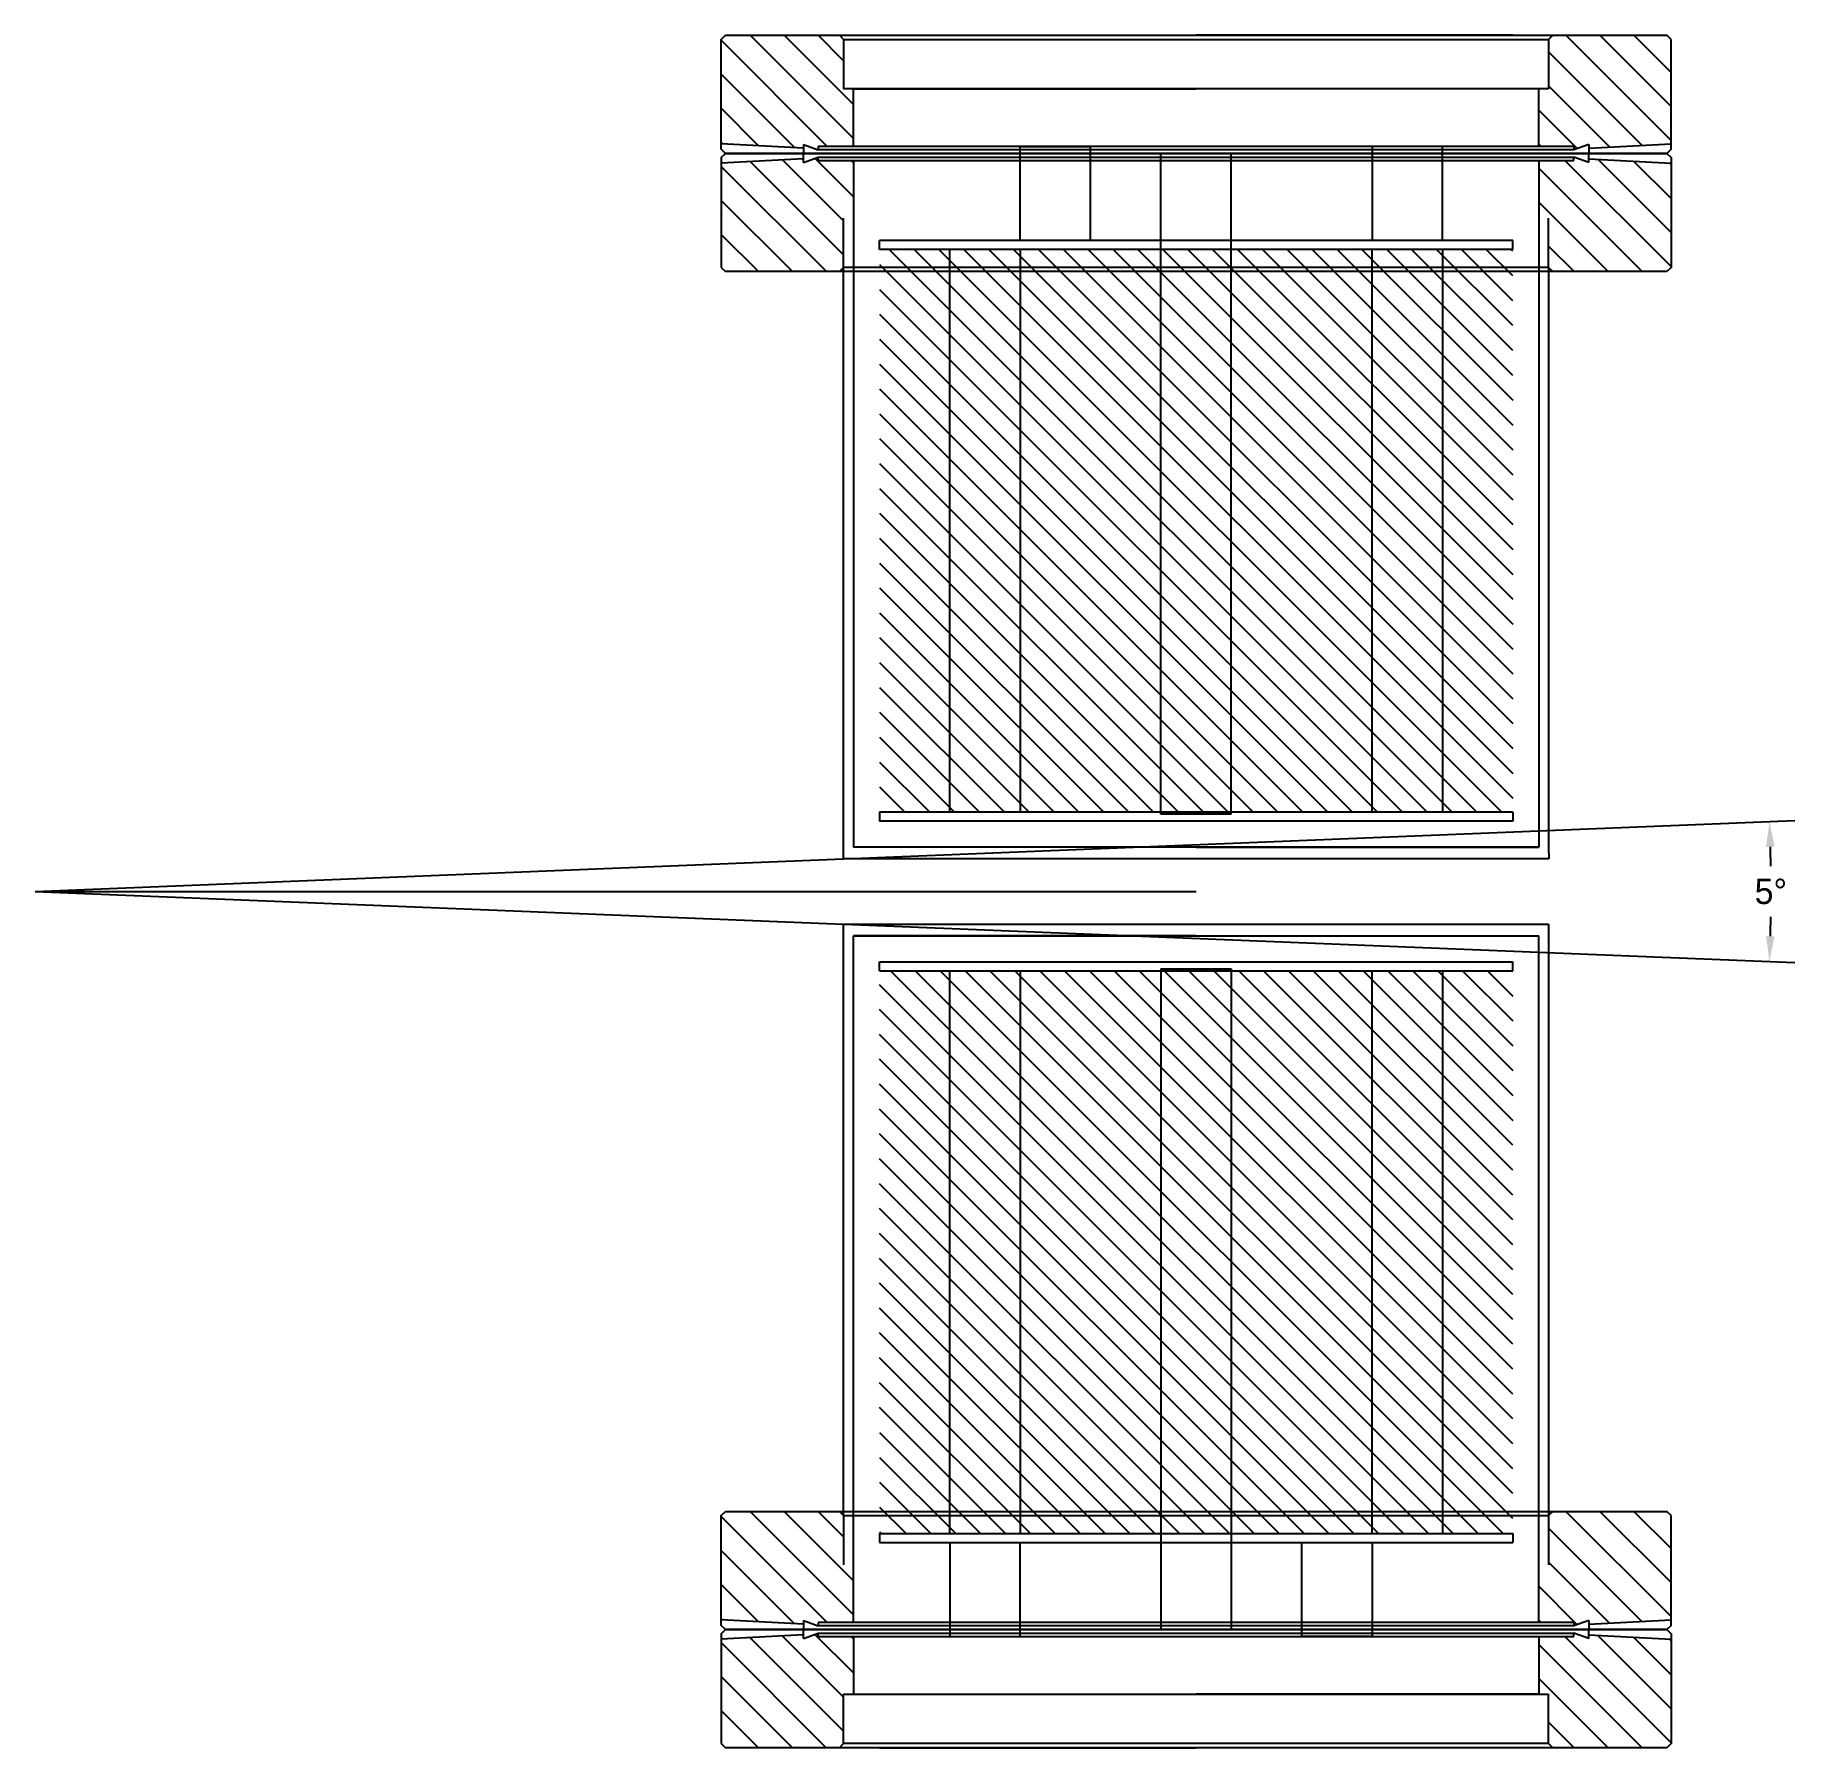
# Model space of a CAD drawing. Header units: inches. Extents: x 40 to 191, y -21 to 51.
# Drawn here: x 103.48 to 115.99, y 38.17 to 50.34 of the extents above; entities that cross this region are included whole.
import ezdxf

# ---------------------------------------------------------------- set-up
doc = ezdxf.new("R2010")
doc.units = ezdxf.units.IN
doc.header["$MEASUREMENT"] = 0
doc.dimstyles.get("Standard").update_dxf_attribs({"dimtxt": 0.18, "dimasz": 0.18, "dimexe": 0.18, "dimexo": 0.0625, "dimgap": 0.09, "dimtad": 0, "dimtih": 1, "dimtoh": 1, "dimdec": 4, "dimzin": 0, "dimdsep": 46, "dimtxsty": 'Standard', "dimcen": 0.09, "dimadec": 0, "dimazin": 0, "dimtfac": 1, "dimtdec": 4, "dimtofl": 0, "dimtmove": 0, "dimatfit": 3, "dimfxl": 1, "dimtolj": 1, "dimtzin": 0, "dimarcsym": 0})

msp = doc.modelspace()

# ---------------------------------------------------------------- blocks, each defined once
blk = doc.blocks.new('*D25')
at = {"color": 0, "lineweight": -2, "transparency": 16777216}
for p, q in [((109.291, 44.492), (115.988, 44.762)), ((109.291, 44.023), (115.988, 43.752))]:
    blk.add_line(p, q, dxfattribs=at)
for start, end in [(0.8361, 1.4764), (358.5234, 359.1638)]:
    blk.add_arc((103.484, 44.257), 12.335, start, end, dxfattribs=at)
at = {"color": 0, "transparency": 16777216}
for points in [[(115.784, 44.574), (115.844, 44.576), (115.808, 44.755)], [(115.844, 43.938), (115.784, 43.94), (115.808, 43.76)]]:
    blk.add_solid(points, dxfattribs=at)
at = {"layer": 'Defpoints', "color": 0, "transparency": 16777216}
for p in [(109.229, 44.489), (103.484, 44.257), (103.484, 44.257), (109.228, 44.025), (115.817, 44.091)]:
    blk.add_point(p, dxfattribs=at)
at = {"color": 0, "transparency": 16777216, "insert": (115.818, 44.257), "char_height": 0.18, "attachment_point": 5}
blk.add_mtext('\\A1;5°', dxfattribs=at)

# ---------------------------------------------------------------- dimensions: what is measured, and where the dimension line sits
dim = msp.add_angular_dim_2l(base=(115.81737, 44.09133), line1=((103.48372, 44.25729), (109.22832, 44.02529)), line2=((103.48372, 44.25729), (109.22873, 44.48929)), dimstyle='Standard')
dim.commit()
dim.dimension.update_dxf_attribs({"geometry": '*D25', "text_midpoint": (115.81849, 44.25727)})

# ---------------------------------------------------------------- hatches: boundary and pattern name
h = msp.add_hatch()
h.set_pattern_fill('ANSI31', color=1, angle=270)
h.set_pattern_definition([(315, (138.0399, 23.69193), (0.08838835, 0.08838835), [])])
h.paths.add_polyline_path([(113.98372, 44.82029), (113.98372, 48.82029), (113.48372, 48.82029), (113.48372, 44.82029)])
h.paths.add_polyline_path([(113.48372, 44.82029), (113.48372, 48.82029), (112.98372, 48.82029), (112.98372, 44.82029)])
h.paths.add_polyline_path([(112.98372, 44.82029), (112.98372, 48.82029), (110.48372, 48.82029), (110.48372, 44.82029)])
h.paths.add_polyline_path([(110.48372, 44.82029), (110.48372, 48.82029), (109.98372, 48.82029), (109.98372, 44.82029)])
h.paths.add_polyline_path([(109.98372, 44.82029), (109.98372, 48.82029), (109.48372, 48.82029), (109.48372, 44.82029)])
h = msp.add_hatch()
h.set_pattern_fill('ANSI31', color=1, angle=90)
h.set_pattern_definition([(135, (85.42755, 64.82266), (-0.08838835, -0.08838835), [])])
h.paths.add_polyline_path([(109.48372, 43.69429), (109.48372, 39.69429), (109.98372, 39.69429), (109.98372, 43.69429)])
h.paths.add_polyline_path([(109.98372, 43.69429), (109.98372, 39.69429), (110.48372, 39.69429), (110.48372, 43.69429)])
h.paths.add_polyline_path([(110.48372, 43.69429), (110.48372, 39.69429), (112.98372, 39.69429), (112.98372, 43.69429)])
h.paths.add_polyline_path([(112.98372, 43.69429), (112.98372, 39.69429), (113.48372, 39.69429), (113.48372, 43.69429)])
h.paths.add_polyline_path([(113.48372, 43.69429), (113.48372, 39.69429), (113.98372, 39.69429), (113.98372, 43.69429)])

# ---------------------------------------------------------------- linework, layer by layer
at = {"color": 7, "linetype": 'Continuous'}
for p, q in [((108.35872, 50.31229), (108.38872, 50.34229)), ((108.35872, 49.571), (108.35872, 50.31229)), ((108.38872, 50.34229), (115.07872, 50.34229)), ((109.19872, 50.34229), (109.22872, 50.31229)), ((109.22872, 50.31229), (114.23872, 50.31229)), ((109.22872, 50.31229), (109.22872, 49.96229)), ((114.26872, 50.34229), (114.23872, 50.31229)), ((114.23872, 50.31229), (114.23872, 49.96229)), ((115.10872, 50.31229), (115.07872, 50.34229)), ((115.10872, 49.571), (115.10872, 50.31229)), ((114.23872, 49.96229), (109.22872, 49.96229)), ((109.29872, 49.55229), (109.29872, 49.96229)), ((114.16872, 49.55229), (114.16872, 49.96229)), ((108.94372, 49.54034), (108.35872, 49.571)), ((108.35887, 49.53229), (108.35887, 49.57099)), ((108.38887, 49.50229), (108.35887, 49.53229)), ((108.94372, 49.56651), (109.04872, 49.52829)), ((108.94372, 49.56651), (108.94372, 49.54034)), ((108.9439, 49.54033), (108.9439, 49.50229)), ((114.41872, 49.55229), (109.04872, 49.55229)), ((109.04872, 49.55229), (109.04872, 49.52829)), ((114.41872, 49.52829), (109.04872, 49.52829)), ((114.52372, 49.56651), (114.41872, 49.52829)), ((114.41872, 49.55229), (114.41872, 49.52829)), ((114.52355, 49.54033), (114.52355, 49.50229)), ((114.52372, 49.54034), (115.10872, 49.571)), ((114.52372, 49.56651), (114.52372, 49.54034)), ((115.10858, 49.53229), (115.07858, 49.50229)), ((115.10858, 49.53229), (115.10858, 49.57099)), ((108.94373, 49.46424), (108.35873, 49.43359)), ((108.35873, 49.43359), (108.35873, 48.69229)), ((108.35887, 49.47229), (108.38888, 49.50229)), ((108.35887, 49.47229), (108.35887, 49.43359)), ((108.38887, 49.50229), (115.07858, 49.50229)), ((115.07858, 49.50229), (108.38888, 49.50229)), ((108.94373, 49.43808), (109.04873, 49.47629)), ((108.94373, 49.43808), (108.94373, 49.46424)), ((108.9439, 49.46425), (108.9439, 49.50229)), ((109.04873, 49.45229), (109.04873, 49.47629)), ((109.04873, 49.47629), (114.41873, 49.47629)), ((109.04873, 49.45229), (114.41873, 49.45229)), ((109.29873, 49.45229), (109.29873, 49.04229)), ((114.16873, 49.45229), (114.16873, 49.04229)), ((114.52373, 49.43808), (114.41873, 49.47629)), ((114.41873, 49.45229), (114.41873, 49.47629)), ((114.52355, 49.46425), (114.52355, 49.50229)), ((114.52373, 49.46424), (115.10873, 49.43359)), ((114.52373, 49.43808), (114.52373, 49.46424)), ((115.07858, 49.50229), (115.10859, 49.47229)), ((115.10859, 49.47229), (115.10859, 49.43359)), ((115.10873, 49.43359), (115.10873, 48.69229)), ((109.22873, 48.69229), (109.22873, 49.04229)), ((114.23873, 48.69229), (114.23873, 49.04229)), ((108.35873, 48.69229), (108.38873, 48.66229)), ((115.07873, 48.66229), (108.38873, 48.66229)), ((109.19873, 48.66229), (109.22873, 48.69229)), ((114.23873, 48.69229), (109.22873, 48.69229)), ((114.26873, 48.66229), (114.23873, 48.69229)), ((115.10873, 48.69229), (115.07873, 48.66229)), ((108.35871, 39.82229), (108.38871, 39.85229)), ((108.35871, 39.081), (108.35871, 39.82229)), ((108.38871, 39.85229), (115.07871, 39.85229)), ((109.19871, 39.85229), (109.22871, 39.82229)), ((109.22871, 39.82229), (114.23871, 39.82229)), ((109.22871, 39.82229), (109.22871, 39.47229)), ((114.26871, 39.85229), (114.23871, 39.82229)), ((114.23871, 39.82229), (114.23871, 39.47229)), ((115.10871, 39.82229), (115.07871, 39.85229)), ((115.10871, 39.081), (115.10871, 39.82229)), ((109.29871, 39.06229), (109.29871, 39.47229)), ((114.16871, 39.06229), (114.16871, 39.47229)), ((108.94371, 39.05034), (108.35871, 39.081)), ((108.35886, 39.04229), (108.35886, 39.08099)), ((108.38886, 39.01229), (108.35886, 39.04229)), ((108.94371, 39.07651), (109.04871, 39.03829)), ((108.94371, 39.07651), (108.94371, 39.05034)), ((108.94389, 39.05033), (108.94389, 39.01229)), ((114.41871, 39.06229), (109.04871, 39.06229)), ((109.04871, 39.06229), (109.04871, 39.03829)), ((114.41871, 39.03829), (109.04871, 39.03829)), ((114.52371, 39.07651), (114.41871, 39.03829)), ((114.41871, 39.06229), (114.41871, 39.03829)), ((114.52354, 39.05033), (114.52354, 39.01229)), ((114.52371, 39.05034), (115.10871, 39.081)), ((114.52371, 39.07651), (114.52371, 39.05034)), ((115.10857, 39.04229), (115.07857, 39.01229)), ((115.10857, 39.04229), (115.10857, 39.08099)), ((108.94372, 38.97424), (108.35872, 38.94359)), ((108.35872, 38.94359), (108.35872, 38.20229)), ((108.35887, 38.98229), (108.38887, 39.01229)), ((108.35887, 38.98229), (108.35887, 38.94359)), ((108.38886, 39.01229), (115.07857, 39.01229)), ((115.07858, 39.01229), (108.38887, 39.01229)), ((108.94372, 38.94808), (109.04872, 38.98629)), ((108.94372, 38.94808), (108.94372, 38.97424)), ((108.9439, 38.97425), (108.9439, 39.01229)), ((109.04872, 38.96229), (109.04872, 38.98629)), ((109.04872, 38.98629), (114.41872, 38.98629)), ((109.04872, 38.96229), (114.41872, 38.96229)), ((109.29872, 38.96229), (109.29872, 38.55229)), ((114.16872, 38.96229), (114.16872, 38.55229)), ((114.52372, 38.94808), (114.41872, 38.98629)), ((114.41872, 38.96229), (114.41872, 38.98629)), ((114.52355, 38.97425), (114.52355, 39.01229)), ((114.52372, 38.97424), (115.10872, 38.94359)), ((114.52372, 38.94808), (114.52372, 38.97424)), ((115.07858, 39.01229), (115.10858, 38.98229)), ((115.10858, 38.98229), (115.10858, 38.94359)), ((115.10872, 38.94359), (115.10872, 38.20229)), ((109.22872, 38.20229), (109.22872, 38.55229)), ((109.22872, 38.55229), (114.23872, 38.55229)), ((114.23872, 38.20229), (114.23872, 38.55229)), ((108.35872, 38.20229), (108.38872, 38.17229)), ((115.07872, 38.17229), (108.38872, 38.17229)), ((109.19872, 38.17229), (109.22872, 38.20229)), ((114.23872, 38.20229), (109.22872, 38.20229)), ((114.26872, 38.17229), (114.23872, 38.20229)), ((115.10872, 38.20229), (115.07872, 38.17229))]:
    msp.add_line(p, q, dxfattribs=at)
at = {"color": 2, "linetype": 'Continuous'}
for p, q in [((109.11259, 49.55229), (108.35872, 50.30616)), ((109.29872, 49.60772), (108.56414, 50.34229)), ((109.29872, 49.84927), (108.8057, 50.34229)), ((109.22872, 50.16083), (109.04726, 50.34229)), ((115.10872, 49.59511), (114.36154, 50.34229)), ((115.10872, 49.83667), (114.6031, 50.34229)), ((115.10872, 50.07823), (114.84465, 50.34229)), ((114.9021, 49.56017), (114.23872, 50.22355)), ((108.87962, 49.5437), (108.35872, 50.0646)), ((114.67257, 49.54814), (114.23872, 49.98199)), ((108.6247, 49.55706), (108.35872, 49.82304)), ((114.44229, 49.53687), (114.16872, 49.81044)), ((108.36979, 49.57042), (108.35872, 49.58148)), ((114.18531, 49.55229), (114.16872, 49.56888)), ((108.35873, 49.40948), (109.10591, 48.66229)), ((108.56535, 49.44441), (109.22873, 48.78103)), ((108.79488, 49.45644), (109.22873, 49.02259)), ((109.02516, 49.46772), (109.29873, 49.19415)), ((109.28215, 49.45229), (109.29873, 49.43571)), ((114.16873, 49.39687), (114.90331, 48.66229)), ((114.35486, 49.45229), (115.10873, 48.69843)), ((114.58783, 49.46088), (115.10873, 48.93999)), ((114.84275, 49.44753), (115.10873, 49.18154)), ((115.09767, 49.43417), (115.10873, 49.4231)), ((108.35873, 49.16792), (108.86435, 48.66229)), ((114.16873, 49.15531), (114.66175, 48.66229)), ((108.35873, 48.92636), (108.6228, 48.66229)), ((114.23873, 48.84375), (114.42019, 48.66229)), ((109.11258, 39.06229), (108.35871, 39.81616)), ((109.29871, 39.11772), (108.56414, 39.85229)), ((109.29871, 39.35927), (108.80569, 39.85229)), ((109.22871, 39.67083), (109.04725, 39.85229)), ((115.10871, 39.10511), (114.36153, 39.85229)), ((115.10871, 39.34667), (114.60309, 39.85229)), ((115.10871, 39.58823), (114.84465, 39.85229)), ((114.90209, 39.07017), (114.23871, 39.73355)), ((108.87961, 39.0537), (108.35871, 39.5746)), ((114.67257, 39.05814), (114.23871, 39.49199)), ((108.6247, 39.06706), (108.35871, 39.33304)), ((114.44228, 39.04687), (114.16871, 39.32044)), ((108.36978, 39.08042), (108.35871, 39.09148)), ((114.1853, 39.06229), (114.16871, 39.07888)), ((108.35872, 38.91948), (109.1059, 38.17229)), ((108.56534, 38.95441), (109.22872, 38.29103)), ((108.79487, 38.96644), (109.22872, 38.53259)), ((109.02516, 38.97772), (109.29872, 38.70415)), ((109.28214, 38.96229), (109.29872, 38.94571)), ((114.16872, 38.90687), (114.9033, 38.17229)), ((114.35486, 38.96229), (115.10872, 38.20843)), ((114.58782, 38.97088), (115.10872, 38.44999)), ((114.84274, 38.95753), (115.10872, 38.69154)), ((115.09766, 38.94417), (115.10872, 38.9331)), ((108.35872, 38.67792), (108.86435, 38.17229)), ((114.16872, 38.66531), (114.66174, 38.17229)), ((108.35872, 38.43636), (108.62279, 38.17229)), ((114.23872, 38.35375), (114.42018, 38.17229))]:
    msp.add_line(p, q, dxfattribs=at)
for p, q in [((113.98372, 50.34229), (111.73372, 50.34229)), ((109.29872, 49.96229), (111.73372, 49.96229)), ((111.73373, 49.50229), (110.15033, 49.50229)), ((111.48373, 44.80729), (111.48373, 49.50229)), ((115.07858, 49.50229), (111.73373, 49.50229)), ((111.73373, 49.50229), (113.31713, 49.50229)), ((111.98373, 44.80729), (111.98373, 49.50229)), ((109.29873, 49.04229), (109.29873, 44.57229)), ((114.16873, 49.04229), (114.16873, 44.57229)), ((109.22873, 44.57229), (109.22873, 48.69229)), ((114.23873, 48.69229), (114.23873, 44.57229)), ((111.73373, 44.80729), (111.48373, 44.80729)), ((111.98373, 44.80729), (111.73373, 44.80729)), ((109.22873, 44.48929), (109.22873, 44.57229)), ((111.73373, 44.57229), (109.29873, 44.57229)), ((111.73373, 44.57229), (114.16873, 44.57229)), ((114.16873, 44.57229), (111.73373, 44.57229)), ((114.23873, 44.57229), (114.23912, 44.48929)), ((103.48372, 44.25729), (109.22873, 44.48929)), ((114.23912, 44.48929), (109.22873, 44.48929)), ((103.48372, 44.25729), (111.73372, 44.25729)), ((103.48372, 44.25729), (109.22832, 44.02529)), ((109.22871, 43.94229), (109.22832, 44.02529)), ((109.22832, 44.02529), (114.23871, 44.02529)), ((114.23871, 44.02529), (114.23871, 43.94229)), ((109.22871, 39.82229), (109.22871, 43.94229)), ((111.73371, 43.94229), (109.29871, 43.94229)), ((109.29871, 39.47229), (109.29871, 43.94229)), ((109.29871, 43.94229), (111.73371, 43.94229)), ((111.73371, 43.94229), (114.16871, 43.94229)), ((114.16871, 39.47229), (114.16871, 43.94229)), ((114.23871, 43.94229), (114.23871, 39.82229)), ((111.48372, 43.70729), (111.48372, 39.01229)), ((111.48372, 43.70729), (111.73372, 43.70729)), ((111.73372, 43.70729), (111.98372, 43.70729)), ((111.98372, 43.70729), (111.98372, 39.01229)), ((108.38887, 39.01229), (111.73372, 39.01229)), ((111.73372, 39.01229), (110.15032, 39.01229)), ((111.73372, 39.01229), (113.31712, 39.01229)), ((114.16872, 38.55229), (111.73372, 38.55229)), ((109.48372, 38.17229), (111.73372, 38.17229))]:
    msp.add_line(p, q)
at = {"color": 2}
for p, q in [((110.48372, 48.88329), (110.48372, 49.55229)), ((110.48372, 49.55229), (110.98372, 49.55229)), ((110.98372, 48.88329), (110.98372, 49.55229)), ((113.48372, 49.55229), (112.98372, 49.55229)), ((112.98372, 49.55229), (112.98372, 48.88329)), ((113.48372, 48.88329), (113.48372, 49.55229)), ((109.98372, 39.63129), (109.98372, 38.96229)), ((110.48372, 38.96229), (110.48372, 39.63129)), ((112.48372, 39.63129), (112.48372, 38.96229)), ((112.98372, 39.63129), (112.98372, 38.96229)), ((109.98372, 38.96229), (110.48372, 38.96229)), ((112.98372, 38.96229), (112.48372, 38.96229))]:
    msp.add_line(p, q, dxfattribs=at)
at = {"color": 3}
for p, q in [((113.98372, 48.88329), (109.48372, 48.88329)), ((109.48372, 48.82029), (109.48372, 48.88329)), ((113.98372, 48.82029), (109.48372, 48.82029)), ((113.98372, 48.82029), (113.98372, 48.88329)), ((113.98372, 44.82029), (109.48372, 44.82029)), ((109.48372, 44.82029), (109.48372, 44.75729)), ((113.98372, 44.82029), (113.98372, 44.75729)), ((113.98372, 44.75729), (109.48372, 44.75729)), ((109.48372, 43.69429), (109.48372, 43.75729)), ((109.48372, 43.75729), (113.98372, 43.75729)), ((109.48372, 43.69429), (113.98372, 43.69429)), ((113.98372, 43.69429), (113.98372, 43.75729)), ((109.48372, 39.69429), (109.48372, 39.63129)), ((109.48372, 39.69429), (113.98372, 39.69429)), ((113.98372, 39.69429), (113.98372, 39.63129)), ((109.48372, 39.63129), (113.98372, 39.63129))]:
    msp.add_line(p, q, dxfattribs=at)
at = {"color": 4}
for p, q in [((109.98372, 44.82029), (109.98372, 48.82029)), ((110.48372, 48.82029), (110.48372, 44.82029)), ((112.98372, 44.82029), (112.98372, 48.82029)), ((113.48372, 48.82029), (113.48372, 44.82029)), ((109.98372, 39.69429), (109.98372, 43.69429)), ((110.48372, 43.69429), (110.48372, 39.69429)), ((112.98372, 39.69429), (112.98372, 43.69429)), ((113.48372, 43.69429), (113.48372, 39.69429))]:
    msp.add_line(p, q, dxfattribs=at)

msp.set_redraw_order([(e.dxf.handle, doc.entitydb.next_handle()) for e in msp.query("TEXT MTEXT ATTDEF DIMENSION ARC_DIMENSION")])  # texts and dimensions are drawn at this point

doc.saveas('drawing.dxf')
